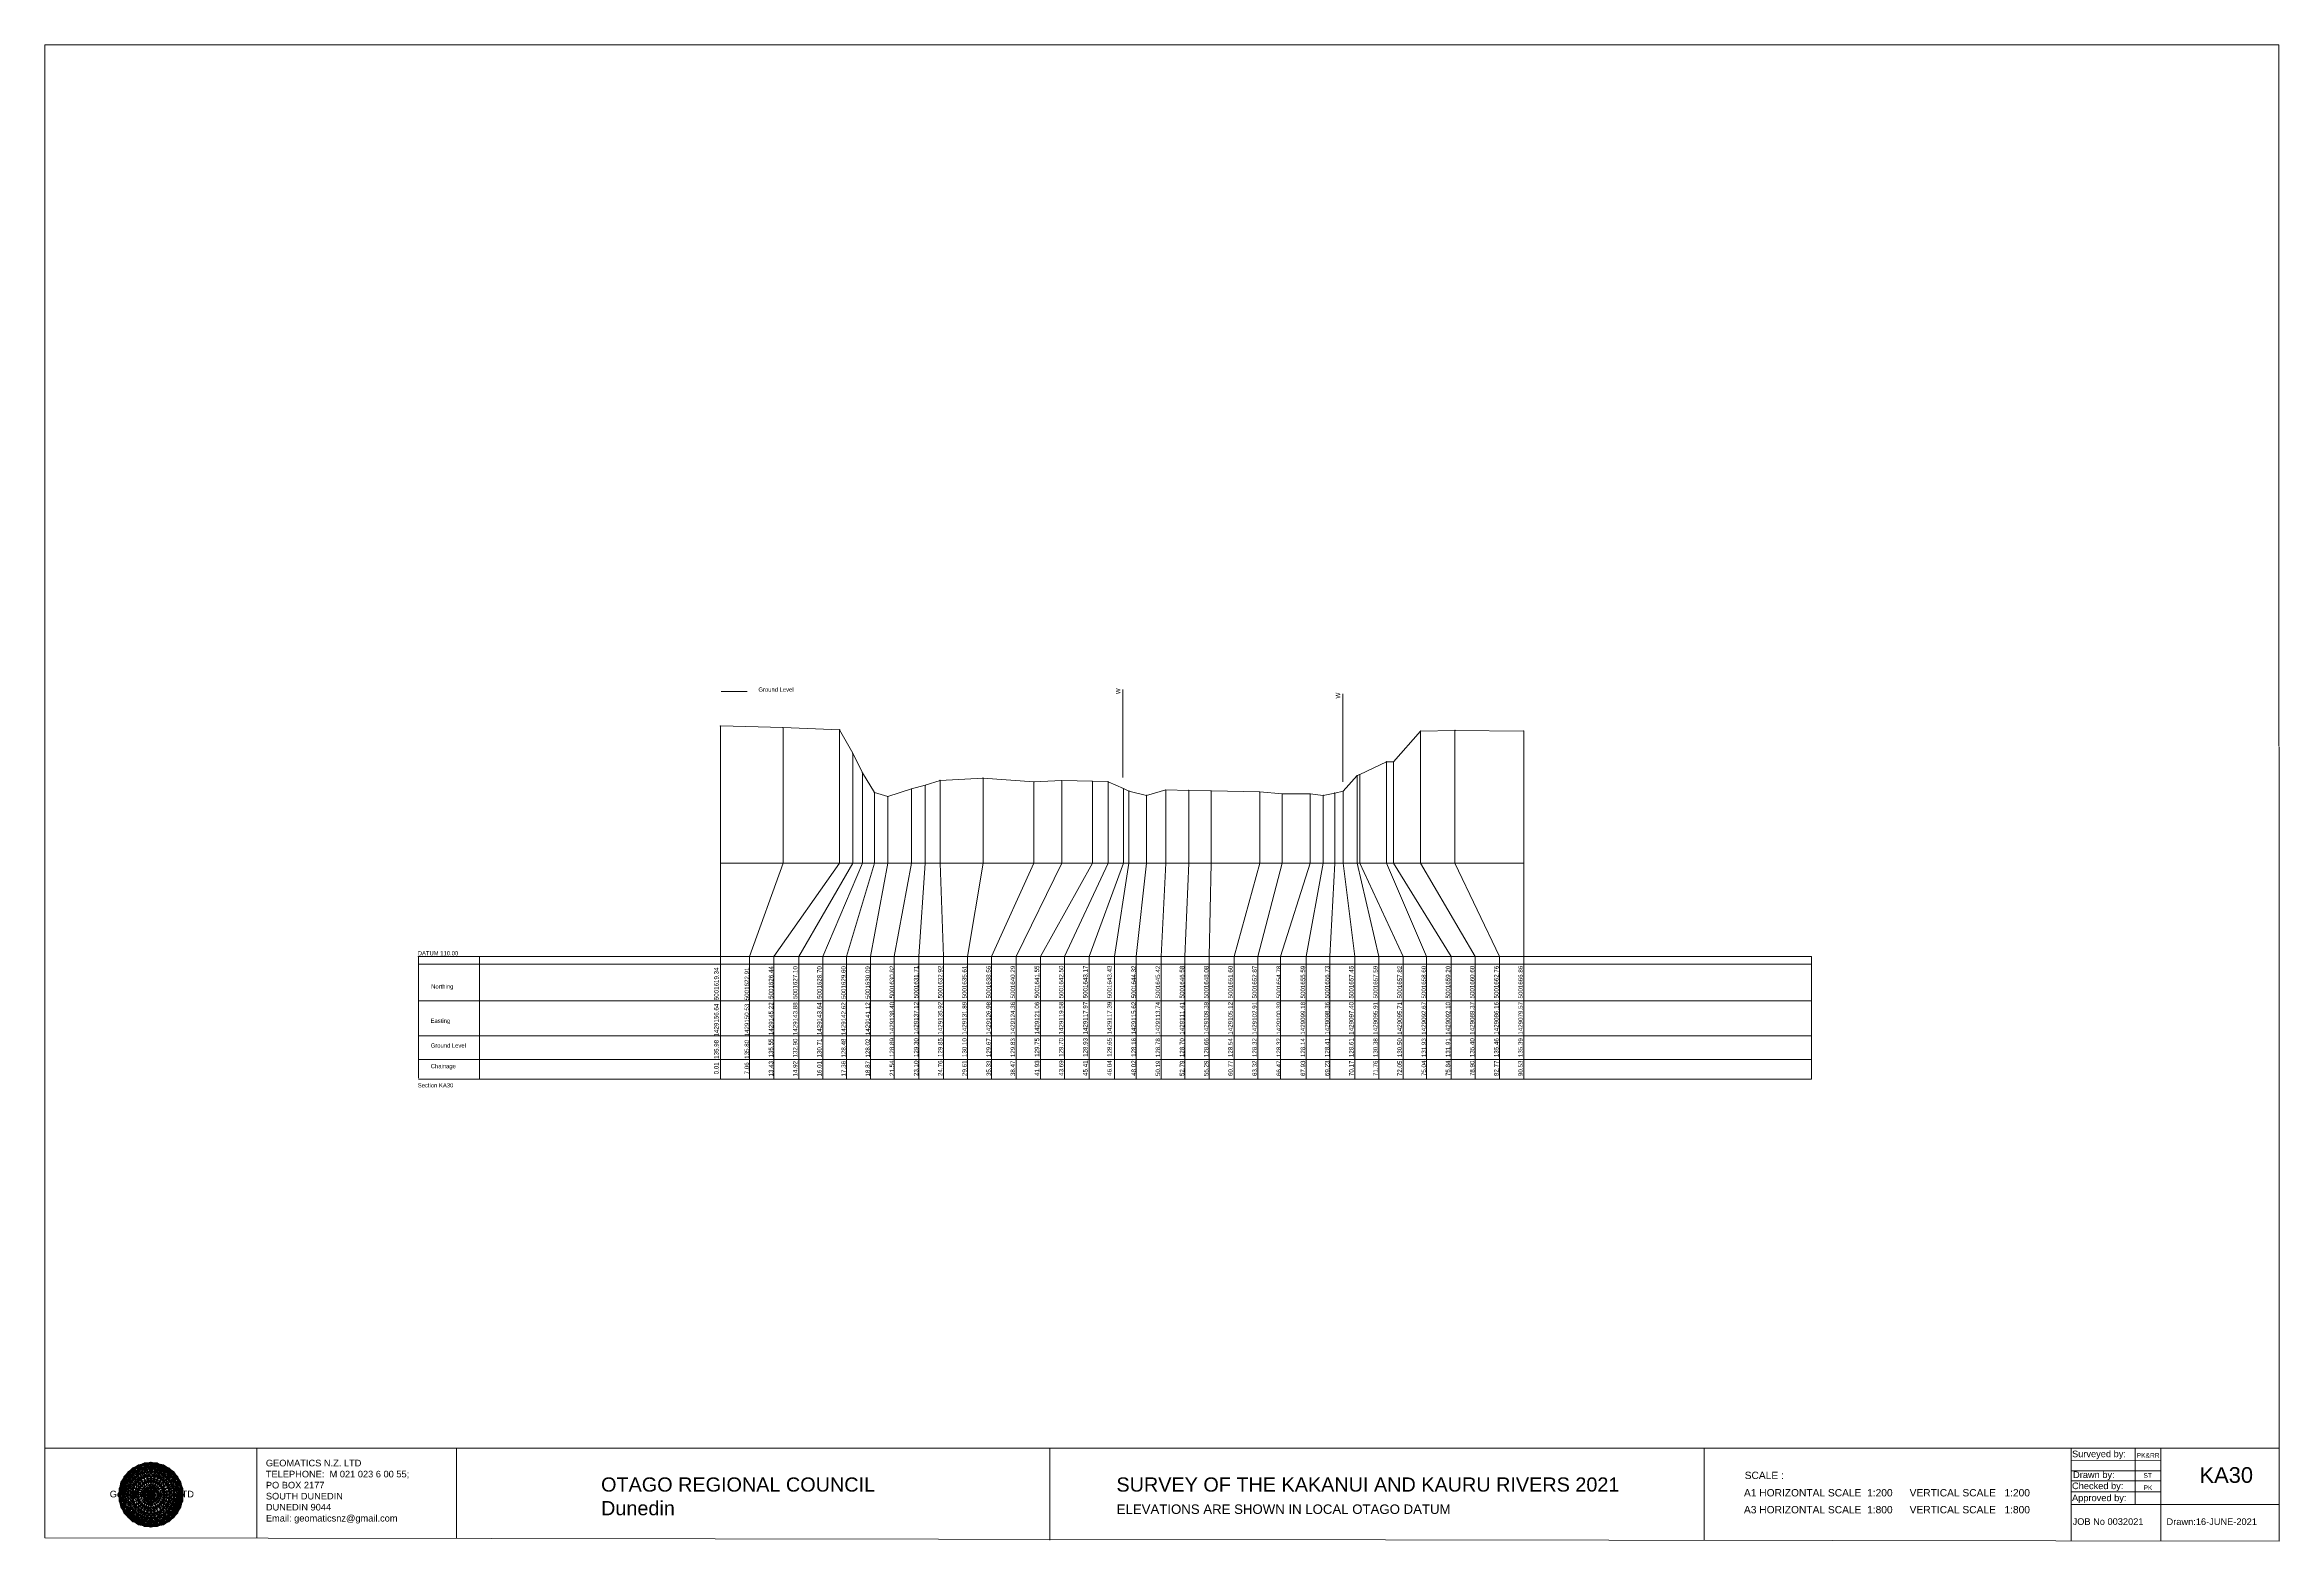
# Model space of a CAD drawing. Header units: millimetres. Extents: x -4102225 to 11595281, y -18031110 to 2258209.
# Drawn here: x 1423876 to 1675654, y 44133 to 212708 of the extents above; entities that cross this region are included whole.
import ezdxf

# ---------------------------------------------------------------- set-up
doc = ezdxf.new("R2010")
doc.units = ezdxf.units.MM
doc.header["$PDMODE"] = 35
doc.header["$PDSIZE"] = 20
doc.layers.get('0').update_dxf_attribs({"lineweight": 0})
doc.layers.add('geo', color=7, linetype='Continuous', lineweight=0)
doc.styles.get("Standard").update_dxf_attribs({"font": 'arial.ttf'})

# ---------------------------------------------------------------- blocks, each defined once
blk = doc.blocks.new('Geomatics_Circle_SPT')
at = {"layer": 'geo', "color": 2, "linetype": 'Continuous', "lineweight": 0}
for p, q in [((0, 25.2), (-25.2, 0)), ((-24.7, 4.9), (-4.9, 24.7)), ((-24.7, -4.9), (4.9, 24.7)), ((-9.7, 23.3), (-23.3, 9.6)), ((9.7, 23.3), (-23.3, -9.7)), ((-21, 14), (-14, 21)), ((-21, -14), (14, 21)), ((0, 0), (-17.8, 17.8)), ((-14, 21), (21, -14)), ((23.3, -9.7), (-9.7, 23.3)), ((-4.9, 24.7), (24.7, -4.9)), ((25.2, 0), (0, 25.2)), ((0, 0), (17.8, 17.8)), ((4.9, 24.7), (24.7, 4.9)), ((23.3, 9.7), (9.7, 23.3)), ((14, 21), (21, 14)), ((17.8, 18.1), (17.8, 18.1)), ((4.9, -24.7), (-24.7, 4.9)), ((-24.7, 0), (0, -24.7)), ((-23.3, 9.7), (9.7, -23.3)), ((14, -21), (-21, 14)), ((0, 0), (-17.8, -17.8)), ((21, 14), (-14, -21)), ((-9.7, -23.3), (23.3, 9.7)), ((24.7, 4.9), (-4.9, -24.7)), ((0, 0), (17.8, -17.8)), ((0, -24.8), (25.2, 0)), ((-4.9, -24.7), (-24.7, -4.9)), ((-23.3, -9.7), (-9.7, -23.3)), ((-14, -21), (-21, -14)), ((24.7, -4.9), (4.9, -24.7)), ((9.7, -23.3), (23.3, -9.7)), ((21, -14), (14, -21)), ((-17.8, -17.8), (-17.8, -17.8)), ((4.9, -24.7), (4.9, -24.7)), ((18.1, -17.8), (18.1, -17.8))]:
    blk.add_line(p, q, dxfattribs=at)
at = {"layer": 'geo', "color": 1, "linetype": 'Continuous', "lineweight": 0}
for p, q in [((-25.2, 0), (9.7, 23.3)), ((-25.2, 0), (-9.6, 23.3)), ((-4.9, 24.8), (-24.7, -4.9)), ((4.9, 24.7), (-24.7, 4.9)), ((14, 21), (-24.7, -4.9)), ((-14, 21), (-24.7, 4.9)), ((-23.3, 9.7), (0, 25.2)), ((-23.3, -9.6), (0, 25.2)), ((-23.3, -9.6), (17.8, 17.8)), ((-23.3, 9.7), (-17.8, 17.9)), ((-23.3, -9.6), (-17.8, 17.9)), ((-23.3, 9.7), (17.8, 17.8)), ((4.9, 24.8), (-21, -14)), ((-4.9, 24.7), (-21, 14)), ((14, 21), (-21, 14)), ((-14, 21), (-21, -14)), ((-17.9, 17.6), (-17.9, 17.6)), ((-17.8, 17.8), (9.7, 23.3)), ((-17.8, 17.8), (-9.6, 23.3)), ((-17.8, -17.8), (9.7, 23.3)), ((-17.8, -17.8), (-9.7, 23.3)), ((-9.7, -23.3), (-17.8, 17.8)), ((-17.8, 17.8), (9.7, -23.3)), ((-17.8, 17.8), (23.3, -9.6)), ((-17.8, 17.8), (23.3, 9.7)), ((4.9, 24.7), (-14, 21)), ((-4.9, 24.7), (-14, -20.9)), ((0, 0), (-14, 21)), ((-14, 21), (-4.9, -24.7)), ((-14, 21), (-14, 21)), ((24.7, -4.9), (-14, 21)), ((21, 14), (-14, 21)), ((-9.8, 23.1), (-9.8, 23.1)), ((-9.7, 23.3), (0, 25.2)), ((-9.7, 23.3), (0, -25.2)), ((-9.7, -23.3), (0, 25.2)), ((-9.6, 23.3), (17.8, -17.8)), ((-9.6, 23.3), (25.2, 0)), ((-9.6, 23.3), (17.8, 17.8)), ((-9.6, -23.3), (17.8, 17.9)), ((0, 0), (-4.9, 24.7)), ((-4.9, 24.7), (-4.9, 24.7)), ((21, -14), (-4.9, 24.7)), ((24.8, 4.9), (-4.9, 24.7)), ((14, 21), (-4.9, 24.7)), ((-0.2, 25.1), (-0.2, 25.1)), ((0, 25.2), (9.7, -23.3)), ((0, 25.2), (23.3, -9.7)), ((0, 25.2), (23.3, 9.7)), ((0, 25.2), (9.7, 23.3)), ((0, 0), (4.9, 24.7)), ((0, -25.2), (9.7, 23.3)), ((0, 0), (14, 21)), ((21, 14), (4.9, 24.8)), ((14, -21), (4.9, 24.7)), ((24.7, -4.9), (4.9, 24.7)), ((4.9, 24.7), (4.9, 24.7)), ((4.9, -24.7), (14, 21)), ((9.4, 23.3), (9.4, 23.3)), ((9.7, 23.3), (17.8, -17.8)), ((9.7, 23.3), (25.2, 0)), ((9.7, 23.3), (17.8, 17.9)), ((17.8, 17.8), (9.7, -23.3)), ((21, -14), (14, 21)), ((24.7, 4.9), (14, 21)), ((14, 21), (14, 21)), ((17.6, 17.9), (17.6, 17.9)), ((17.8, 17.8), (23.3, -9.7)), ((17.8, 17.8), (23.3, 9.7)), ((-25.2, 0), (23.3, 9.7)), ((-25.2, 0), (-23.3, 9.7)), ((-23.3, -9.7), (-25.2, 0)), ((-9.6, -23.3), (-25.2, 0)), ((9.7, -23.3), (-25.2, 0)), ((21, 14), (-24.7, 4.9)), ((-21, 14), (-24.7, -4.9)), ((0, 0), (-24.7, 4.9)), ((-24.7, 4.9), (-21, -14)), ((-24.7, 4.9), (-4.9, -24.7)), ((-24.7, 4.9), (14, -21)), ((-24.7, 4.9), (-24.7, 4.9)), ((0, 0), (-24.7, -4.9)), ((-17.8, -17.8), (-23.3, 9.7)), ((0, -25.2), (-23.3, 9.7)), ((-23.3, 9.7), (17.8, -17.8)), ((-23.3, 9.7), (25.2, 0)), ((-23.3, 9.4), (-23.3, 9.4)), ((-23.3, -9.7), (25.2, 0)), ((0, 0), (-21, 14)), ((-21, 14), (-14, -21)), ((-21, 14), (4.9, -24.7)), ((-21, 14), (-21, 14)), ((24.7, 4.9), (-21, 14)), ((0, 0), (-21, -14)), ((-17.8, -17.8), (23.3, 9.7)), ((-14, -21), (24.7, 4.9)), ((0, 0), (-14, -21)), ((25.2, 0), (-9.6, -23.3)), ((-4.9, -24.7), (21, 14)), ((0, 0), (-4.9, -24.7)), ((0, 0), (21, 14)), ((23.3, 9.7), (0, -25.2)), ((0, 0), (24.8, 4.9)), ((0, 0), (4.9, -24.7)), ((0, 0), (14, -21)), ((0, 0), (21, -14)), ((0, 0), (24.8, -4.9)), ((4.9, -24.7), (24.7, 4.9)), ((25.2, 0), (9.7, -23.3)), ((14, -21), (21, 14)), ((23.3, 9.7), (17.8, -17.8)), ((24.7, -4.9), (21, 14)), ((21, 14), (21, 14)), ((21, -14), (24.7, 4.9)), ((23.1, 9.8), (23.1, 9.8)), ((23.3, 9.7), (25.2, 0)), ((25.2, 0), (23.3, -9.6)), ((24.7, 4.9), (24.7, 4.9)), ((25.1, 0.2), (25.1, 0.2)), ((-25.2, 0), (23.3, -9.7)), ((-25.1, -0.2), (-25.1, -0.2)), ((-24.7, -4.9), (-24.7, -4.9)), ((-24.7, -4.9), (-14, -21)), ((-24.7, -4.9), (4.9, -24.7)), ((-24.7, -4.9), (21, -14)), ((-17.8, -17.8), (-23.3, -9.7)), ((0, -25.2), (-23.3, -9.6)), ((17.8, -17.8), (-23.3, -9.6)), ((-23.1, -9.8), (-23.1, -9.8)), ((-21, -14), (24.7, -4.9)), ((-21, -14), (-21, -14)), ((-21, -14), (-4.9, -24.7)), ((-21, -14), (14, -21)), ((23.3, -9.7), (-17.8, -17.8)), ((-14, -21), (21, -14)), ((-4.9, -24.7), (24.7, -4.9)), ((23.3, -9.6), (0, -25.2)), ((4.9, -24.7), (21, -14)), ((14, -21), (24.7, -4.9)), ((23.3, -9.6), (17.8, -17.8)), ((21, -14), (21, -14)), ((23.3, -9.4), (23.3, -9.4)), ((24.7, -4.9), (24.7, -4.9)), ((-9.6, -23.3), (-17.8, -17.8)), ((9.7, -23.3), (-17.8, -17.8)), ((-17.6, -17.9), (-17.6, -17.9)), ((-14, -21), (-14, -21)), ((-14, -21), (4.9, -24.7)), ((17.8, -17.8), (-9.7, -23.3)), ((0, -25.2), (-9.7, -23.3)), ((-9.4, -23.3), (-9.4, -23.3)), ((-4.9, -24.7), (14, -21)), ((-4.9, -24.7), (-4.9, -24.7)), ((9.7, -23.3), (0, -25.2)), ((0.2, -25.1), (0.2, -25.1)), ((4.9, -24.7), (4.9, -24.7)), ((17.8, -17.8), (9.7, -23.3)), ((9.8, -23.1), (9.8, -23.1)), ((14, -21), (14, -21)), ((17.9, -17.6), (17.9, -17.6))]:
    blk.add_line(p, q, dxfattribs=at)
at = {"layer": 'geo', "color": 114, "linetype": 'Continuous', "lineweight": 0}
for p, q in [((17.9, 17.8), (-25.2, 0)), ((-24.7, 4.9), (14, 21)), ((9.7, 23.3), (-23.3, 9.7)), ((-20.9, 14), (4.9, 24.7)), ((0, 25.2), (-17.8, 17.8)), ((-17.8, 17.8), (0, -25.2)), ((-14, 21), (-4.9, 24.7)), ((4.9, -24.7), (-14, 21)), ((0, 0), (-9.7, 23.3)), ((-4.9, 24.7), (14, -21)), ((17.8, -17.8), (0, 25.2)), ((0, 0), (9.7, 23.3)), ((4.9, 24.7), (21, -14)), ((23.3, -9.7), (9.7, 23.3)), ((14, 21), (24.7, -4.9)), ((25.2, 0), (17.8, 17.8)), ((-24.7, -4.9), (21, 14)), ((-14, -21), (-24.7, 4.9)), ((0, 0), (-23.3, 9.7)), ((-23.3, 9.7), (-9.7, -23.3)), ((0, 0), (-23.3, -9.7)), ((-4.9, -24.7), (-21, 14)), ((24.8, 4.9), (-20.9, -14)), ((0, 0), (-9.7, -23.3)), ((0, 0), (23.3, 9.7)), ((0, 0), (9.7, -23.3)), ((0, 0), (23.3, -9.7)), ((21, 14), (24.7, 4.9)), ((-25.2, 0), (-17.8, -17.8)), ((-21, -14), (-24.7, -4.9)), ((-17.8, -17.8), (25.2, 0)), ((24.8, -4.9), (-14, -21)), ((-9.6, -23.3), (23.3, -9.7)), ((21, -14), (-4.9, -24.8)), ((0, -25.2), (17.9, -17.8)), ((14, -21), (4.9, -24.8))]:
    blk.add_line(p, q, dxfattribs=at)
at = {"layer": 'geo', "color": 250, "linetype": 'Continuous', "lineweight": 0}
for p, q in [((-17.8, 17.8), (17.8, 17.8)), ((-17.8, -17.8), (-17.8, 17.8)), ((-14, 21), (-14, 21)), ((14, 21), (-14, 21)), ((-14, 20.9), (-14, -21)), ((-9.7, 23.3), (9.7, 23.3)), ((-9.7, -23.3), (-9.7, 23.3)), ((-4.9, 24.7), (4.9, 24.7)), ((-4.9, 24.7), (-4.9, -24.7)), ((0, 0), (0, 25.2)), ((4.9, 24.7), (4.9, -24.7)), ((9.7, -23.3), (9.7, 23.3)), ((14, 21), (14, -21)), ((17.8, -17.8), (17.8, 17.8)), ((0, 0), (-25.2, 0)), ((24.7, 4.9), (-24.7, 4.9)), ((-24.7, 4.9), (-24.7, -4.9)), ((-23.3, 9.7), (23.3, 9.7)), ((-23.3, 9.7), (-23.3, 9.7)), ((-23.3, -9.7), (-23.3, 9.7)), ((21, 14), (-21, 14)), ((-21, 14), (-21, -14)), ((0, 0), (0, -25.2)), ((0, 0), (25.2, 0)), ((21, 14), (21, 14)), ((21, -14), (21, 14)), ((23.3, 9.7), (23.3, -9.7)), ((24.7, 4.9), (24.7, 4.9)), ((24.7, -4.9), (24.7, 4.9)), ((-24.7, -4.9), (24.7, -4.9)), ((23.3, -9.7), (-23.3, -9.7)), ((-21, -14), (21, -14)), ((17.8, -17.8), (-17.8, -17.8)), ((-14, -21), (14, -21)), ((9.7, -23.3), (-9.7, -23.3)), ((-4.9, -24.7), (4.9, -24.7))]:
    blk.add_line(p, q, dxfattribs=at)
blk = doc.blocks.new('GeomaticsNZ TITLE BLOCK')
at = {"color": 7, "linetype": 'Continuous', "lineweight": 0}
for p, q in [((0, 94.9), (0, 1579.2)), ((0, 1579.2), (2363.4, 1579.2)), ((2363.4, 1579.2), (2364, 94.9)), ((2364, 94.9), (0, 94.9)), ((0, 94.9), (0, 0)), ((15.9, 94.9), (2364, 94.9)), ((224.3, 95.2), (224.3, -0.3)), ((2364, 94.9), (382.6, 94.9)), ((435.8, 95.2), (435.8, -0.7)), ((1063.4, 94.9), (1063.4, -2.4)), ((1755.4, 94.9), (1755.4, -2.6)), ((2143.9, 94.9), (2143.7, -3)), ((2211.5, 94.9), (2211.5, 36.1)), ((2238.6, 94.8), (2238.6, -3.2)), ((2364, -3.5), (2364, 94.9)), ((2143.9, 81.9), (2238.6, 81.7)), ((2143.9, 71), (2238.6, 71)), ((2143.6, 60.4), (2238.6, 60.4)), ((2143.8, 48.6), (2238.6, 48.6)), ((2143.8, 35.4), (2364, 35.3)), ((0, 0), (2364, -3.5))]:
    blk.add_line(p, q, dxfattribs=at)
at = {"color": 7, "linetype": 'Continuous', "lineweight": 0, "xscale": 1.36, "yscale": 1.36, "zscale": 1.36}
blk.add_blockref('Geomatics_Circle_SPT', (112.4, 45.7), dxfattribs=at)
at = {"color": 7, "linetype": 'Continuous', "lineweight": 0}
for s, p in [('PK&RR', (2213.2, 84.8)), ('ST', (2220.3, 63.6)), ('PK', (2220.4, 50.6))]:
    blk.add_text(s, height=5, dxfattribs=at).set_placement(p)
at = {"color": 7, "linetype": 'Continuous', "lineweight": 0, "attachment_point": 1}
for s, width, heights, insert, char_height in [('{\\C256;GEOMATICS N.Z. LTD                   \\PTELEPHONE:  M 021 023 6 00 55;\\PPO BOX 2177\\PSOUTH DUNEDIN\\PDUNEDIN 9044\\PEmail: geomaticsnz@gmail.com}', 3535.727, [94.7], (234, 82.7), 7), ('{\\C256;Surveyed by:}', 3535.727, [0], (2144.7, 92.4), 7), ('{\\C256;Geomatics N.Z. LTD                   }', 125.079, [15.8], (68.8, 49.9), 7), ('{\\C256;OTAGO REGIONAL COUNCIL\\PDunedin}', 3535.727, [0], (588.6, 64), 15), ('{\\C256;SURVEY OF THE KAKANUI AND KAURU RIVERS 2021}', 3535.727, [0], (1133.8, 64), 15), ('{\\C256;Checked by:}', 3535.727, [0], (2144.7, 58.6), 7), ('{\\C256;Drawn by:}', 3535.727, [0], (2145.8, 70.4), 7), ('{\\C256;ELEVATIONS ARE SHOWN IN LOCAL OTAGO DATUM}', 3535.727, [0], (1134.1, 35.4), 10), ('{\\C256;Approved by:}', 3535.727, [0], (2144.7, 45.9), 7), ('{\\C256;JOB No 0032021}', 3535.727, [0], (2145.3, 20.8), 7), ('{\\C256;Drawn:16-JUNE-2021}', 3535.727, [0], (2244.7, 20.7), 7)]:
    blk.add_mtext_dynamic_manual_height_columns(s, width=width, gutter_width=159, heights=heights, dxfattribs=dict(at, insert=insert, char_height=char_height))

msp = doc.modelspace()

# ---------------------------------------------------------------- linework, layer by layer
at = {"color": 1, "lineweight": 0}
msp.add_line((1500100, 139836), (1503007, 139836), dxfattribs=at)
at = {"color": 7, "lineweight": 0}
for p, q in [((1545360, 130183), (1545360, 140096)), ((1570135, 129692), (1570135, 139605)), ((1472882, 110000), (1472882, 96176))]:
    msp.add_line(p, q, dxfattribs=at)
for p, q in [((1500012, 135977), (1500012, 96176)), ((1507064, 135797), (1507064, 120532)), ((1513435, 135546), (1513435, 120532)), ((1578903, 135403), (1578903, 120532)), ((1582769, 135463), (1582769, 120532)), ((1590530, 135393), (1590530, 96176)), ((1514922, 132896), (1514922, 120532)), ((1575045, 131933), (1575045, 120532)), ((1575844, 131913), (1575844, 120532)), ((1516007, 130706), (1516007, 120532)), ((1517361, 128476), (1517361, 120532)), ((1521540, 128886), (1521540, 120532)), ((1523097, 129296), (1523097, 120532)), ((1524761, 129846), (1524761, 120532)), ((1529607, 130096), (1529607, 120532)), ((1535331, 129665), (1535331, 120532)), ((1538470, 129825), (1538470, 120532)), ((1541931, 129745), (1541931, 120532)), ((1543689, 129695), (1543689, 120532)), ((1545411, 128925), (1545411, 120532)), ((1546041, 128645), (1546041, 120532)), ((1550193, 128775), (1550193, 120532)), ((1552787, 128704), (1552787, 120532)), ((1555292, 128664), (1555292, 120532)), ((1560774, 128544), (1560774, 120532)), ((1569231, 128414), (1569231, 120532)), ((1570169, 128609), (1570169, 120532)), ((1571760, 130383), (1571760, 120532)), ((1572051, 130503), (1572051, 120532)), ((1518867, 128016), (1518867, 120532)), ((1548015, 128155), (1548015, 120532)), ((1563322, 128324), (1563322, 120532)), ((1566471, 128324), (1566471, 120532)), ((1567927, 128144), (1567927, 120532)), ((1500012, 120532), (1590530, 120532)), ((1507064, 120532), (1503297, 110000)), ((1513435, 120532), (1506045, 110000)), ((1514922, 120532), (1508857, 110000)), ((1516007, 120532), (1511547, 110000)), ((1517361, 120532), (1514211, 110000)), ((1518867, 120532), (1516931, 110000)), ((1521540, 120532), (1519588, 110000)), ((1523097, 120532), (1522364, 110000)), ((1524761, 120532), (1525143, 110000)), ((1529607, 120532), (1527843, 110000)), ((1535331, 120532), (1530542, 110000)), ((1538470, 120532), (1533327, 110000)), ((1541931, 120532), (1536093, 110000)), ((1543689, 120532), (1538769, 110000)), ((1546041, 120532), (1544422, 110000)), ((1548015, 120532), (1546871, 110000)), ((1550193, 120532), (1549673, 110000)), ((1552787, 120532), (1552335, 110000)), ((1555292, 120532), (1555090, 110000)), ((1560774, 120532), (1557893, 110000)), ((1563322, 120532), (1560562, 110000)), ((1566471, 120532), (1563115, 110000)), ((1567927, 120532), (1566020, 110000)), ((1569231, 120532), (1568664, 110000)), ((1571760, 120532), (1574209, 110000)), ((1572051, 120532), (1576942, 110000)), ((1575045, 120532), (1579580, 110000)), ((1575844, 120532), (1582361, 110000)), ((1578903, 120532), (1585046, 110000)), ((1582769, 120532), (1587779, 110000)), ((1503297, 96176), (1503297, 110000)), ((1506045, 96176), (1506045, 110000)), ((1508857, 96176), (1508857, 110000)), ((1511547, 96176), (1511547, 110000)), ((1514211, 96176), (1514211, 110000)), ((1516931, 96176), (1516931, 110000)), ((1519588, 96176), (1519588, 110000)), ((1522364, 96176), (1522364, 110000)), ((1525143, 96176), (1525143, 110000)), ((1527843, 96176), (1527843, 110000)), ((1530542, 96176), (1530542, 110000)), ((1533327, 96176), (1533327, 110000)), ((1536093, 96176), (1536093, 110000)), ((1538769, 96176), (1538769, 110000)), ((1544422, 96176), (1544422, 110000)), ((1546871, 96176), (1546871, 110000)), ((1549673, 96176), (1549673, 110000)), ((1552335, 96176), (1552335, 110000)), ((1555090, 96176), (1555090, 110000)), ((1557893, 96176), (1557893, 110000)), ((1560562, 96176), (1560562, 110000)), ((1563115, 96176), (1563115, 110000)), ((1566020, 96176), (1566020, 110000)), ((1568664, 96176), (1568664, 110000)), ((1574209, 96176), (1574209, 110000)), ((1576942, 96176), (1576942, 110000)), ((1579580, 96176), (1579580, 110000)), ((1582361, 96176), (1582361, 110000)), ((1585046, 96176), (1585046, 110000)), ((1587779, 96176), (1587779, 110000)), ((1622951, 110000), (1622951, 96176))]:
    msp.add_line(p, q)
at = {"color": 7, "lineweight": 0, "transparency": 33554687}
msp.add_line((1465979, 110000), (1465979, 96303), dxfattribs=at)
at = {"lineweight": 0}
for p, q in [((1465979, 110000), (1622951, 110000)), ((1465979, 109154), (1622951, 109154)), ((1465979, 105002), (1622951, 105002)), ((1465979, 101057), (1622951, 101057)), ((1465979, 98407), (1622951, 98407)), ((1465979, 96176), (1622951, 96176))]:
    msp.add_line(p, q, dxfattribs=at)
at = {"color": 1}
msp.add_lwpolyline([(1500012, 135977), (1507064, 135797), (1513435, 135546), (1514922, 132896), (1516007, 130706), (1517361, 128476), (1518867, 128016), (1521540, 128886), (1523097, 129296), (1524761, 129846), (1529607, 130096), (1535331, 129665), (1538470, 129825), (1541931, 129745), (1543689, 129695), (1545411, 128925), (1546041, 128645), (1548015, 128155), (1550193, 128775), (1552787, 128704), (1555292, 128664), (1560774, 128544), (1563322, 128324), (1566471, 128324), (1567927, 128144), (1569231, 128414), (1570169, 128609), (1571760, 130383), (1572051, 130503), (1575045, 131933), (1575844, 131913), (1578903, 135403), (1582769, 135463), (1590530, 135393)], dxfattribs=at)
for points in [[(1541550, 96176), (1541550, 110000), (1545411, 120532)], [(1571484, 96176), (1571484, 110000), (1570169, 120532)]]:
    msp.add_lwpolyline(points)
at = {"color": 2, "true_color": 0xf1eb1f}
for p in [(1500012, 135977), (1507064, 135797), (1513435, 135546), (1578903, 135403), (1582769, 135463), (1590530, 135393), (1514922, 132896), (1575045, 131933), (1575844, 131913), (1516007, 130706), (1517361, 128476), (1521540, 128886), (1523097, 129296), (1524761, 129846), (1529607, 130096), (1535331, 129665), (1538470, 129825), (1541931, 129745), (1543689, 129695), (1545411, 128925), (1546041, 128645), (1550193, 128775), (1552787, 128704), (1555292, 128664), (1560774, 128544), (1569231, 128414), (1570169, 128609), (1571760, 130383), (1572051, 130503), (1518867, 128016), (1548015, 128155), (1563322, 128324), (1566471, 128324), (1567927, 128144)]:
    msp.add_point(p, dxfattribs=at)
msp.add_point((1465979, 110000))

# ---------------------------------------------------------------- block references
at = {"color": 7, "lineweight": 0, "xscale": 106.5053773992074, "yscale": 106.5053773992074, "zscale": 106.5053773992074}
msp.add_blockref('GeomaticsNZ TITLE BLOCK', (1423876, 44511), dxfattribs=at)

# ---------------------------------------------------------------- texts
at = {"color": 7, "lineweight": 0, "transparency": 33554687}
for s, height, p in [('Ground Level', 473.07, (1504293, 139836)), ('DATUM 110.00', 473.07, (1465913, 110136)), ('Northing', 473.1, (1467424, 106387)), ('Easting', 473.1, (1467355, 102528)), ('Ground Level', 473.07, (1467372, 99739)), ('Section KA30', 473.07, (1465913, 95258)), ('Chainage', 473.1, (1467374, 97414))]:
    msp.add_text(s, height=height, dxfattribs=at).set_placement(p)
for s, p in [('   0.01  135.98  1429156.64  5001619.34', (1499801, 96147)), ('   7.06  135.80  1429150.53  5001622.91', (1503238, 96143)), ('  13.43  135.55  1429145.22  5001626.44', (1505963, 96100)), ('  14.92  132.90  1429143.88  5001627.10', (1508687, 96100)), ('  16.01  130.71  1429143.64  5001628.70', (1511411, 96100)), ('  17.36  128.48  1429142.62  5001629.60', (1514135, 96100)), ('  18.87  128.02  1429141.12  5001630.09', (1516859, 96100)), ('  21.54  128.89  1429138.40  5001630.82', (1519584, 96155)), ('  23.10  129.30  1429137.12  5001631.71', (1522308, 96155)), ('  24.76  129.85  1429135.92  5001632.92', (1525032, 96155)), ('  29.61  130.10  1429131.89  5001635.61', (1527756, 96155)), ('  35.33  129.67  1429126.98  5001638.56', (1530480, 96146)), ('  38.47  129.83  1429124.36  5001640.29', (1533204, 96146)), ('  41.93  129.75  1429121.06  5001641.55', (1535929, 96167)), ('  43.69  129.70  1429119.58  5001642.50', (1538653, 96167)), ('  45.41  128.93  1429117.97  5001643.17', (1541377, 96167)), ('  46.04  128.65  1429117.39  5001643.43', (1544101, 96167)), ('  48.02  128.16  1429115.62  5001644.32', (1546825, 96167)), ('  50.19  128.78  1429113.74  5001645.42', (1549550, 96147)), ('  52.79  128.70  1429111.41  5001646.58', (1552274, 96147)), ('  55.29  128.66  1429109.39  5001648.08', (1554998, 96147)), ('  60.77  128.54  1429105.12  5001651.60', (1557722, 96149)), ('  63.32  128.32  1429102.91  5001652.87', (1560446, 96149)), ('  66.47  128.32  1429100.39  5001654.78', (1563170, 96149)), ('  67.93  128.14  1429099.18  5001655.59', (1565894, 96149)), ('  69.23  128.41  1429098.36  5001656.73', (1568618, 96149)), ('  70.17  128.61  1429097.40  5001657.45', (1571342, 96143)), ('  71.76  130.38  1429095.91  5001657.59', (1574066, 96143)), ('  72.05  130.50  1429095.71  5001657.82', (1576790, 96143)), ('  75.04  131.93  1429092.67  5001658.60', (1579515, 96143)), ('  75.84  131.91  1429092.10  5001659.20', (1582239, 96143)), ('  78.90  135.40  1429089.37  5001660.60', (1584963, 96143)), ('  82.77  135.46  1429086.16  5001662.76', (1587687, 96147)), ('  90.53  135.39  1429079.57  5001666.86', (1590411, 96147))]:
    msp.add_text(s, height=500, rotation=90).set_placement(p)
at = {"color": 7, "lineweight": 0}
for s, height, p in [('SCALE :  ', 823.6, (1615418, 51149)), ('KA30', 1764.8, (1666664, 50718)), ('A1 HORIZONTAL SCALE  1:200      VERTICAL SCALE   1:200 ', 823.57, (1615336, 49188)), ('A3 HORIZONTAL SCALE  1:800      VERTICAL SCALE   1:800', 823.57, (1615336, 47284))]:
    msp.add_text(s, height=height, dxfattribs=at).set_placement(p)
at = {"color": 7, "lineweight": 0, "char_height": 500, "attachment_point": 1, "rotation": 90}
for insert in [(1544572, 139554), (1569347, 139063)]:
    msp.add_mtext_dynamic_manual_height_columns('W', width=4277.93, gutter_width=12.5, heights=[0], dxfattribs=dict(at, insert=insert))

doc.saveas('drawing.dxf')
